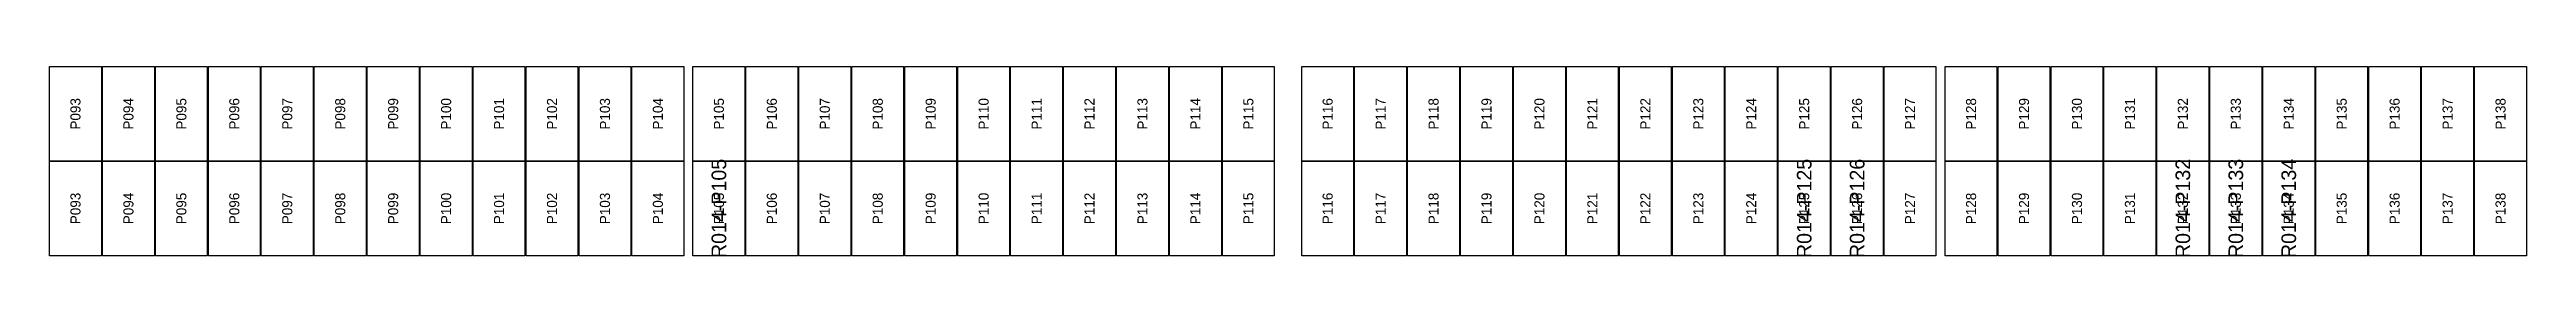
# Model space of a CAD drawing. Extents: x 296295 to 296770, y 651564 to 652121.
# Drawn here: x 296444.7 to 296498.9, y 652067.9 to 652072.1 of the extents above; entities that cross this region are included whole.
import ezdxf
from ezdxf.enums import TextEntityAlignment as Align

# ---------------------------------------------------------------- set-up
doc = ezdxf.new("R2010")
doc.units = 0

msp = doc.modelspace()

# ---------------------------------------------------------------- texts
at = {"layer": 'DEFECT_LABELS'}
for s, p in [('R014-P105', (296459.36, 652068.96)), ('R014-P125', (296483.096, 652068.96)), ('R014-P126', (296484.254, 652068.96)), ('R014-P132', (296491.378, 652068.96)), ('R014-P133', (296492.536, 652068.96)), ('R014-P134', (296493.694, 652068.96))]:
    msp.add_text(s, height=0.32, rotation=90, dxfattribs=at).set_placement(p, align=Align.MIDDLE_CENTER)
at = {"layer": 'PANEL_POSITION'}
for s, p in [('P093', (296445.288, 652071.023)), ('P094', (296446.446, 652071.023)), ('P095', (296447.604, 652071.023)), ('P096', (296448.762, 652071.023)), ('P097', (296449.92, 652071.023)), ('P098', (296451.078, 652071.023)), ('P099', (296452.236, 652071.023)), ('P100', (296453.394, 652071.023)), ('P101', (296454.552, 652071.023)), ('P102', (296455.71, 652071.023)), ('P103', (296456.868, 652071.023)), ('P104', (296458.026, 652071.023)), ('P105', (296459.36, 652071.023)), ('P106', (296460.518, 652071.023)), ('P107', (296461.676, 652071.023)), ('P108', (296462.834, 652071.023)), ('P109', (296463.992, 652071.023)), ('P110', (296465.15, 652071.023)), ('P111', (296466.308, 652071.023)), ('P112', (296467.466, 652071.023)), ('P113', (296468.624, 652071.023)), ('P114', (296469.782, 652071.023)), ('P115', (296470.94, 652071.023)), ('P116', (296472.674, 652071.023)), ('P117', (296473.832, 652071.023)), ('P118', (296474.99, 652071.023)), ('P119', (296476.148, 652071.023)), ('P120', (296477.306, 652071.023)), ('P121', (296478.464, 652071.023)), ('P122', (296479.622, 652071.023)), ('P123', (296480.78, 652071.023)), ('P124', (296481.938, 652071.023)), ('P125', (296483.096, 652071.023)), ('P126', (296484.254, 652071.023)), ('P127', (296485.412, 652071.023)), ('P128', (296486.746, 652071.023)), ('P129', (296487.904, 652071.023)), ('P130', (296489.062, 652071.023)), ('P131', (296490.22, 652071.023)), ('P132', (296491.378, 652071.023)), ('P133', (296492.536, 652071.023)), ('P134', (296493.694, 652071.023)), ('P135', (296494.852, 652071.023)), ('P136', (296496.01, 652071.023)), ('P137', (296497.168, 652071.023)), ('P138', (296498.326, 652071.023)), ('P093', (296445.288, 652068.96)), ('P094', (296446.446, 652068.96)), ('P095', (296447.604, 652068.96)), ('P096', (296448.762, 652068.96)), ('P097', (296449.92, 652068.96)), ('P098', (296451.078, 652068.96)), ('P099', (296452.236, 652068.96)), ('P100', (296453.394, 652068.96)), ('P101', (296454.552, 652068.96)), ('P102', (296455.71, 652068.96)), ('P103', (296456.868, 652068.96)), ('P104', (296458.026, 652068.96)), ('P105', (296459.36, 652068.96)), ('P106', (296460.518, 652068.96)), ('P107', (296461.676, 652068.96)), ('P108', (296462.834, 652068.96)), ('P109', (296463.992, 652068.96)), ('P110', (296465.15, 652068.96)), ('P111', (296466.308, 652068.96)), ('P112', (296467.466, 652068.96)), ('P113', (296468.624, 652068.96)), ('P114', (296469.782, 652068.96)), ('P115', (296470.94, 652068.96)), ('P116', (296472.674, 652068.96)), ('P117', (296473.832, 652068.96)), ('P118', (296474.99, 652068.96)), ('P119', (296476.148, 652068.96)), ('P120', (296477.306, 652068.96)), ('P121', (296478.464, 652068.96)), ('P122', (296479.622, 652068.96)), ('P123', (296480.78, 652068.96)), ('P124', (296481.938, 652068.96)), ('P125', (296483.096, 652068.96)), ('P126', (296484.254, 652068.96)), ('P127', (296485.412, 652068.96)), ('P128', (296486.746, 652068.96)), ('P129', (296487.904, 652068.96)), ('P130', (296489.062, 652068.96)), ('P131', (296490.22, 652068.96)), ('P132', (296491.378, 652068.96)), ('P133', (296492.536, 652068.96)), ('P134', (296493.694, 652068.96)), ('P135', (296494.852, 652068.96)), ('P136', (296496.01, 652068.96)), ('P137', (296497.168, 652068.96)), ('P138', (296498.326, 652068.96))]:
    msp.add_text(s, height=0.22, rotation=90, dxfattribs=at).set_placement(p, align=Align.MIDDLE_CENTER)

# ---------------------------------------------------------------- linework, layer by layer
at = {"layer": 'DEFECTIVE_PANELS'}
for points in [[(296458.793, 652069.992), (296459.927, 652069.992), (296459.927, 652067.929), (296458.793, 652067.929)], [(296482.529, 652069.992), (296483.663, 652069.992), (296483.663, 652067.929), (296482.529, 652067.929)], [(296483.687, 652069.992), (296484.821, 652069.992), (296484.821, 652067.929), (296483.687, 652067.929)], [(296490.811, 652069.992), (296491.945, 652069.992), (296491.945, 652067.929), (296490.811, 652067.929)], [(296491.969, 652069.992), (296493.103, 652069.992), (296493.103, 652067.929), (296491.969, 652067.929)], [(296493.127, 652069.992), (296494.261, 652069.992), (296494.261, 652067.929), (296493.127, 652067.929)]]:
    msp.add_lwpolyline(points, close=True, dxfattribs=at)
at = {"layer": 'PANELS_MASTER'}
for points in [[(296444.721, 652072.055), (296445.855, 652072.055), (296445.855, 652069.992), (296444.721, 652069.992)], [(296445.879, 652072.055), (296447.013, 652072.055), (296447.013, 652069.992), (296445.879, 652069.992)], [(296447.037, 652072.055), (296448.171, 652072.055), (296448.171, 652069.992), (296447.037, 652069.992)], [(296448.195, 652072.055), (296449.329, 652072.055), (296449.329, 652069.992), (296448.195, 652069.992)], [(296449.353, 652072.055), (296450.487, 652072.055), (296450.487, 652069.992), (296449.353, 652069.992)], [(296450.511, 652072.055), (296451.645, 652072.055), (296451.645, 652069.992), (296450.511, 652069.992)], [(296451.669, 652072.055), (296452.803, 652072.055), (296452.803, 652069.992), (296451.669, 652069.992)], [(296452.827, 652072.055), (296453.961, 652072.055), (296453.961, 652069.992), (296452.827, 652069.992)], [(296453.985, 652072.055), (296455.119, 652072.055), (296455.119, 652069.992), (296453.985, 652069.992)], [(296455.143, 652072.055), (296456.277, 652072.055), (296456.277, 652069.992), (296455.143, 652069.992)], [(296456.301, 652072.055), (296457.435, 652072.055), (296457.435, 652069.992), (296456.301, 652069.992)], [(296457.459, 652072.055), (296458.593, 652072.055), (296458.593, 652069.992), (296457.459, 652069.992)], [(296458.793, 652072.055), (296459.927, 652072.055), (296459.927, 652069.992), (296458.793, 652069.992)], [(296459.951, 652072.055), (296461.085, 652072.055), (296461.085, 652069.992), (296459.951, 652069.992)], [(296461.109, 652072.055), (296462.243, 652072.055), (296462.243, 652069.992), (296461.109, 652069.992)], [(296462.267, 652072.055), (296463.401, 652072.055), (296463.401, 652069.992), (296462.267, 652069.992)], [(296463.425, 652072.055), (296464.559, 652072.055), (296464.559, 652069.992), (296463.425, 652069.992)], [(296464.583, 652072.055), (296465.717, 652072.055), (296465.717, 652069.992), (296464.583, 652069.992)], [(296465.741, 652072.055), (296466.875, 652072.055), (296466.875, 652069.992), (296465.741, 652069.992)], [(296466.899, 652072.055), (296468.033, 652072.055), (296468.033, 652069.992), (296466.899, 652069.992)], [(296468.057, 652072.055), (296469.191, 652072.055), (296469.191, 652069.992), (296468.057, 652069.992)], [(296469.215, 652072.055), (296470.349, 652072.055), (296470.349, 652069.992), (296469.215, 652069.992)], [(296470.373, 652072.055), (296471.507, 652072.055), (296471.507, 652069.992), (296470.373, 652069.992)], [(296472.107, 652072.055), (296473.241, 652072.055), (296473.241, 652069.992), (296472.107, 652069.992)], [(296473.265, 652072.055), (296474.399, 652072.055), (296474.399, 652069.992), (296473.265, 652069.992)], [(296474.423, 652072.055), (296475.557, 652072.055), (296475.557, 652069.992), (296474.423, 652069.992)], [(296475.581, 652072.055), (296476.715, 652072.055), (296476.715, 652069.992), (296475.581, 652069.992)], [(296476.739, 652072.055), (296477.873, 652072.055), (296477.873, 652069.992), (296476.739, 652069.992)], [(296477.897, 652072.055), (296479.031, 652072.055), (296479.031, 652069.992), (296477.897, 652069.992)], [(296479.055, 652072.055), (296480.189, 652072.055), (296480.189, 652069.992), (296479.055, 652069.992)], [(296480.213, 652072.055), (296481.347, 652072.055), (296481.347, 652069.992), (296480.213, 652069.992)], [(296481.371, 652072.055), (296482.505, 652072.055), (296482.505, 652069.992), (296481.371, 652069.992)], [(296482.529, 652072.055), (296483.663, 652072.055), (296483.663, 652069.992), (296482.529, 652069.992)], [(296483.687, 652072.055), (296484.821, 652072.055), (296484.821, 652069.992), (296483.687, 652069.992)], [(296484.845, 652072.055), (296485.979, 652072.055), (296485.979, 652069.992), (296484.845, 652069.992)], [(296486.179, 652072.055), (296487.313, 652072.055), (296487.313, 652069.992), (296486.179, 652069.992)], [(296487.337, 652072.055), (296488.471, 652072.055), (296488.471, 652069.992), (296487.337, 652069.992)], [(296488.495, 652072.055), (296489.629, 652072.055), (296489.629, 652069.992), (296488.495, 652069.992)], [(296489.653, 652072.055), (296490.787, 652072.055), (296490.787, 652069.992), (296489.653, 652069.992)], [(296490.811, 652072.055), (296491.945, 652072.055), (296491.945, 652069.992), (296490.811, 652069.992)], [(296491.969, 652072.055), (296493.103, 652072.055), (296493.103, 652069.992), (296491.969, 652069.992)], [(296493.127, 652072.055), (296494.261, 652072.055), (296494.261, 652069.992), (296493.127, 652069.992)], [(296494.285, 652072.055), (296495.419, 652072.055), (296495.419, 652069.992), (296494.285, 652069.992)], [(296495.443, 652072.055), (296496.577, 652072.055), (296496.577, 652069.992), (296495.443, 652069.992)], [(296496.601, 652072.055), (296497.735, 652072.055), (296497.735, 652069.992), (296496.601, 652069.992)], [(296497.759, 652072.055), (296498.893, 652072.055), (296498.893, 652069.992), (296497.759, 652069.992)], [(296444.721, 652069.992), (296445.855, 652069.992), (296445.855, 652067.929), (296444.721, 652067.929)], [(296445.879, 652069.992), (296447.013, 652069.992), (296447.013, 652067.929), (296445.879, 652067.929)], [(296447.037, 652069.992), (296448.171, 652069.992), (296448.171, 652067.929), (296447.037, 652067.929)], [(296448.195, 652069.992), (296449.329, 652069.992), (296449.329, 652067.929), (296448.195, 652067.929)], [(296449.353, 652069.992), (296450.487, 652069.992), (296450.487, 652067.929), (296449.353, 652067.929)], [(296450.511, 652069.992), (296451.645, 652069.992), (296451.645, 652067.929), (296450.511, 652067.929)], [(296451.669, 652069.992), (296452.803, 652069.992), (296452.803, 652067.929), (296451.669, 652067.929)], [(296452.827, 652069.992), (296453.961, 652069.992), (296453.961, 652067.929), (296452.827, 652067.929)], [(296453.985, 652069.992), (296455.119, 652069.992), (296455.119, 652067.929), (296453.985, 652067.929)], [(296455.143, 652069.992), (296456.277, 652069.992), (296456.277, 652067.929), (296455.143, 652067.929)], [(296456.301, 652069.992), (296457.435, 652069.992), (296457.435, 652067.929), (296456.301, 652067.929)], [(296457.459, 652069.992), (296458.593, 652069.992), (296458.593, 652067.929), (296457.459, 652067.929)], [(296459.951, 652069.992), (296461.085, 652069.992), (296461.085, 652067.929), (296459.951, 652067.929)], [(296461.109, 652069.992), (296462.243, 652069.992), (296462.243, 652067.929), (296461.109, 652067.929)], [(296462.267, 652069.992), (296463.401, 652069.992), (296463.401, 652067.929), (296462.267, 652067.929)], [(296463.425, 652069.992), (296464.559, 652069.992), (296464.559, 652067.929), (296463.425, 652067.929)], [(296464.583, 652069.992), (296465.717, 652069.992), (296465.717, 652067.929), (296464.583, 652067.929)], [(296465.741, 652069.992), (296466.875, 652069.992), (296466.875, 652067.929), (296465.741, 652067.929)], [(296466.899, 652069.992), (296468.033, 652069.992), (296468.033, 652067.929), (296466.899, 652067.929)], [(296468.057, 652069.992), (296469.191, 652069.992), (296469.191, 652067.929), (296468.057, 652067.929)], [(296469.215, 652069.992), (296470.349, 652069.992), (296470.349, 652067.929), (296469.215, 652067.929)], [(296470.373, 652069.992), (296471.507, 652069.992), (296471.507, 652067.929), (296470.373, 652067.929)], [(296472.107, 652069.992), (296473.241, 652069.992), (296473.241, 652067.929), (296472.107, 652067.929)], [(296473.265, 652069.992), (296474.399, 652069.992), (296474.399, 652067.929), (296473.265, 652067.929)], [(296474.423, 652069.992), (296475.557, 652069.992), (296475.557, 652067.929), (296474.423, 652067.929)], [(296475.581, 652069.992), (296476.715, 652069.992), (296476.715, 652067.929), (296475.581, 652067.929)], [(296476.739, 652069.992), (296477.873, 652069.992), (296477.873, 652067.929), (296476.739, 652067.929)], [(296477.897, 652069.992), (296479.031, 652069.992), (296479.031, 652067.929), (296477.897, 652067.929)], [(296479.055, 652069.992), (296480.189, 652069.992), (296480.189, 652067.929), (296479.055, 652067.929)], [(296480.213, 652069.992), (296481.347, 652069.992), (296481.347, 652067.929), (296480.213, 652067.929)], [(296481.371, 652069.992), (296482.505, 652069.992), (296482.505, 652067.929), (296481.371, 652067.929)], [(296484.845, 652069.992), (296485.979, 652069.992), (296485.979, 652067.929), (296484.845, 652067.929)], [(296486.179, 652069.992), (296487.313, 652069.992), (296487.313, 652067.929), (296486.179, 652067.929)], [(296487.337, 652069.992), (296488.471, 652069.992), (296488.471, 652067.929), (296487.337, 652067.929)], [(296488.495, 652069.992), (296489.629, 652069.992), (296489.629, 652067.929), (296488.495, 652067.929)], [(296489.653, 652069.992), (296490.787, 652069.992), (296490.787, 652067.929), (296489.653, 652067.929)], [(296494.285, 652069.992), (296495.419, 652069.992), (296495.419, 652067.929), (296494.285, 652067.929)], [(296495.443, 652069.992), (296496.577, 652069.992), (296496.577, 652067.929), (296495.443, 652067.929)], [(296496.601, 652069.992), (296497.735, 652069.992), (296497.735, 652067.929), (296496.601, 652067.929)], [(296497.759, 652069.992), (296498.893, 652069.992), (296498.893, 652067.929), (296497.759, 652067.929)]]:
    msp.add_lwpolyline(points, close=True, dxfattribs=at)

msp.set_redraw_order([(e.dxf.handle, doc.entitydb.next_handle()) for e in msp.query("TEXT MTEXT ATTDEF DIMENSION ARC_DIMENSION")])  # texts and dimensions are drawn at this point

doc.saveas('drawing.dxf')
